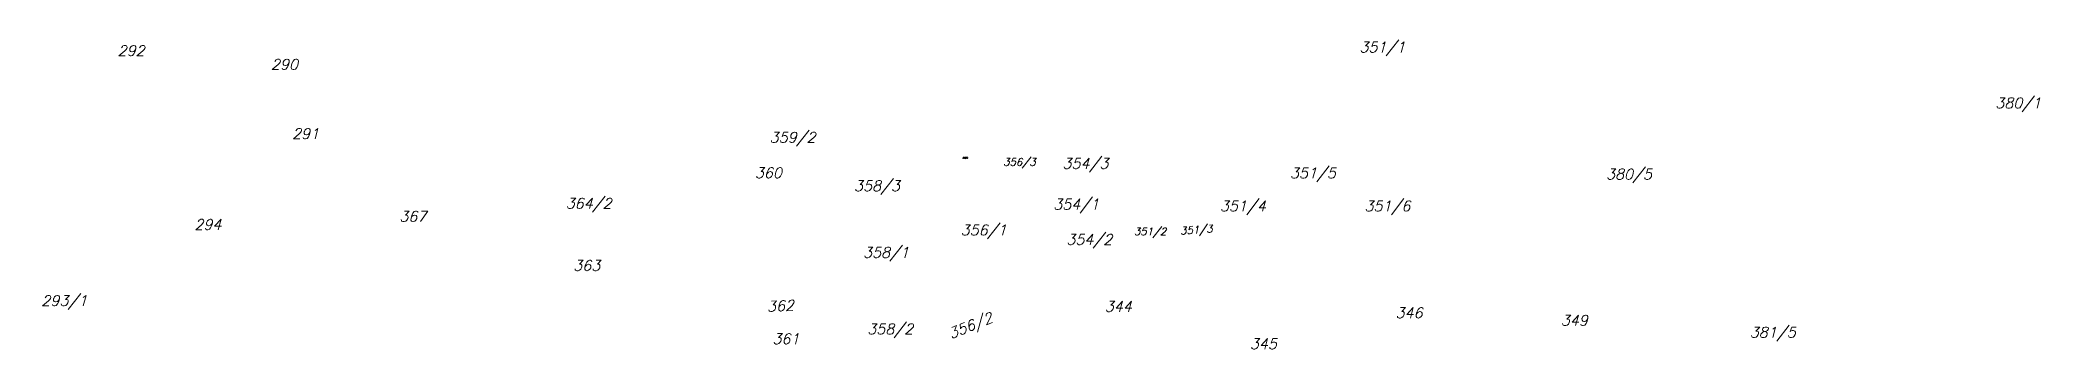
# Model space of a CAD drawing. Header units: millimetres. Extents: x -626413 to -622762, y -1174800 to -1172001.
# Drawn here: x -624927.5 to -624604.6, y -1173833.4 to -1173783.5 of the extents above; entities that cross this region are included whole.
import ezdxf
from ezdxf.enums import TextEntityAlignment as Align

# ---------------------------------------------------------------- set-up
doc = ezdxf.new("R2010")
doc.units = ezdxf.units.MM
doc.layers.add('Dobrinsko_parcelní čísla', color=7, linetype='Continuous', lineweight=0)
doc.styles.add('Style-ITALICS', font='ITALICS.shx')

msp = doc.modelspace()

# ---------------------------------------------------------------- texts
at = {"layer": 'Dobrinsko_parcelní čísla', "color": 7, "linetype": 'Continuous', "lineweight": 0, "style": 'Style-ITALICS'}
for s, height, p in [('292', 1.7, (-624910.59, -1173786.07)), ('351/1', 1.7, (-624706.85, -1173785.52)), ('290', 1.7, (-624885.81, -1173788.28)), ('380/1', 1.7, (-624604.08, -1173794.53)), ('291', 1.7, (-624882.4, -1173799.5)), ('359/2', 1.7, (-624802.16, -1173800.08)), ('360', 1.7, (-624807.61, -1173805.82)), ('358/3', 0.2, (-624777.55, -1173802.63)), ('356/3', 1.2, (-624766.59, -1173803.82)), ('354/3', 1.7, (-624754.84, -1173804.32)), ('351/5', 1.7, (-624718.07, -1173805.84)), ('380/5', 1.7, (-624666.99, -1173806.03)), ('358/3', 1.7, (-624788.53, -1173807.93)), ('364/2', 1.7, (-624835.12, -1173810.76)), ('354/1', 1.7, (-624756.32, -1173810.9)), ('351/4', 1.7, (-624729.4, -1173811.17)), ('351/6', 1.7, (-624706.03, -1173811.17)), ('294', 1.7, (-624898.19, -1173814.16)), ('367', 1.7, (-624865.07, -1173812.85)), ('356/1', 1.7, (-624771.29, -1173815.06)), ('351/2', 1.2, (-624745.47, -1173815.05)), ('358/1', 1.7, (-624787.07, -1173818.69)), ('354/2', 1.7, (-624754.21, -1173816.6)), ('363', 1.7, (-624836.96, -1173820.8)), ('293/1', 1.7, (-624919.86, -1173826.47)), ('344', 1.7, (-624751.06, -1173827.42)), ('346', 1.7, (-624704.06, -1173828.44)), ('358/2', 1.7, (-624786.39, -1173831.06)), ('349', 1.7, (-624677.36, -1173829.65)), ('381/5', 1.7, (-624643.76, -1173831.6)), ('361', 1.7, (-624804.77, -1173832.65)), ('345', 1.7, (-624727.61, -1173833.45))]:
    msp.add_text(s, height=height, dxfattribs=at).set_placement(p, align=Align.RIGHT)
for s, height, rotation, p in [('351/3', 1.2, 4, (-624737.97, -1173814.59)), ('362', 1.7, 3, (-624805.62, -1173827.2)), ('356/2', 1.7, 22, (-624773.36, -1173829.05))]:
    msp.add_text(s, height=height, rotation=rotation, dxfattribs=at).set_placement(p, align=Align.RIGHT)

doc.saveas('drawing.dxf')
